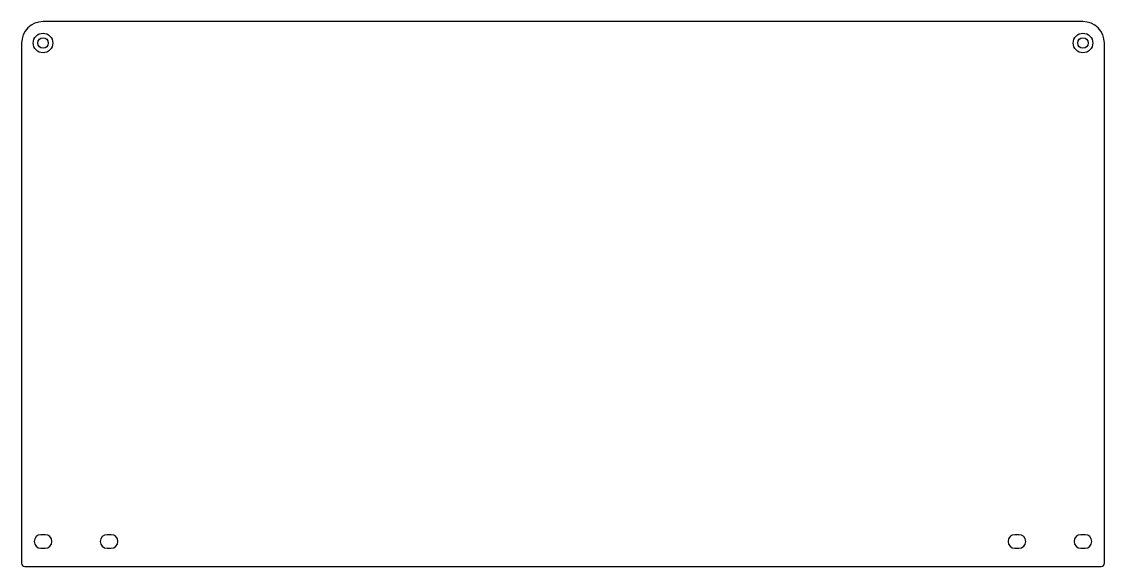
# Model space of a CAD drawing. Header units: millimetres. Extents: x 3 to 996, y 3 to 276.
# Drawn here: x 477 to 996, y 7 to 268 of the extents above; entities that cross this region are included whole.
import ezdxf

# ---------------------------------------------------------------- set-up
doc = ezdxf.new("R2010")
doc.units = ezdxf.units.MM

msp = doc.modelspace()

# ---------------------------------------------------------------- linework, layer by layer
at = {"color": 7, "linetype": 'Continuous', "lineweight": 25}
for p, q in [((985.8016, 268.2864), (486.9016, 268.2864)), ((476.6516, 258.0364), (476.6516, 8.3698)), ((996.0516, 8.3698), (996.0516, 258.0364)), ((487.9016, 22.0698), (485.9016, 22.0698)), ((519.6016, 22.0698), (517.6016, 22.0698)), ((955.1016, 22.0698), (953.1016, 22.0698)), ((986.8016, 22.0698), (984.8016, 22.0698)), ((485.9016, 15.5698), (487.9016, 15.5698)), ((517.6016, 15.5698), (519.6016, 15.5698)), ((953.1016, 15.5698), (955.1016, 15.5698)), ((984.8016, 15.5698), (986.8016, 15.5698)), ((478.1516, 6.8698), (994.5516, 6.8698))]:
    msp.add_line(p, q, dxfattribs=at)
for centre, radius in [((486.9016, 258.0364), 4.7), ((486.9016, 258.0364), 2.5), ((985.8016, 258.0364), 4.7), ((985.8016, 258.0364), 2.5)]:
    msp.add_circle(centre, radius, dxfattribs=at)
for centre, radius, start, end in [((486.9016, 258.0364), 10.25, 90, 180), ((985.8016, 258.0364), 10.25, 0, 90), ((485.9016, 18.8198), 3.25, 90, 270), ((487.9016, 18.8198), 3.25, 270, 90), ((517.6016, 18.8198), 3.25, 90, 270), ((519.6016, 18.8198), 3.25, 270, 90), ((953.1016, 18.8198), 3.25, 90, 270), ((955.1016, 18.8198), 3.25, 270, 90), ((984.8016, 18.8198), 3.25, 90, 270), ((986.8016, 18.8198), 3.25, 270, 90), ((478.1516, 8.3698), 1.5, 180, 270), ((994.5516, 8.3698), 1.5, 270, 0)]:
    msp.add_arc(centre, radius, start, end, dxfattribs=at)

doc.saveas('drawing.dxf')
